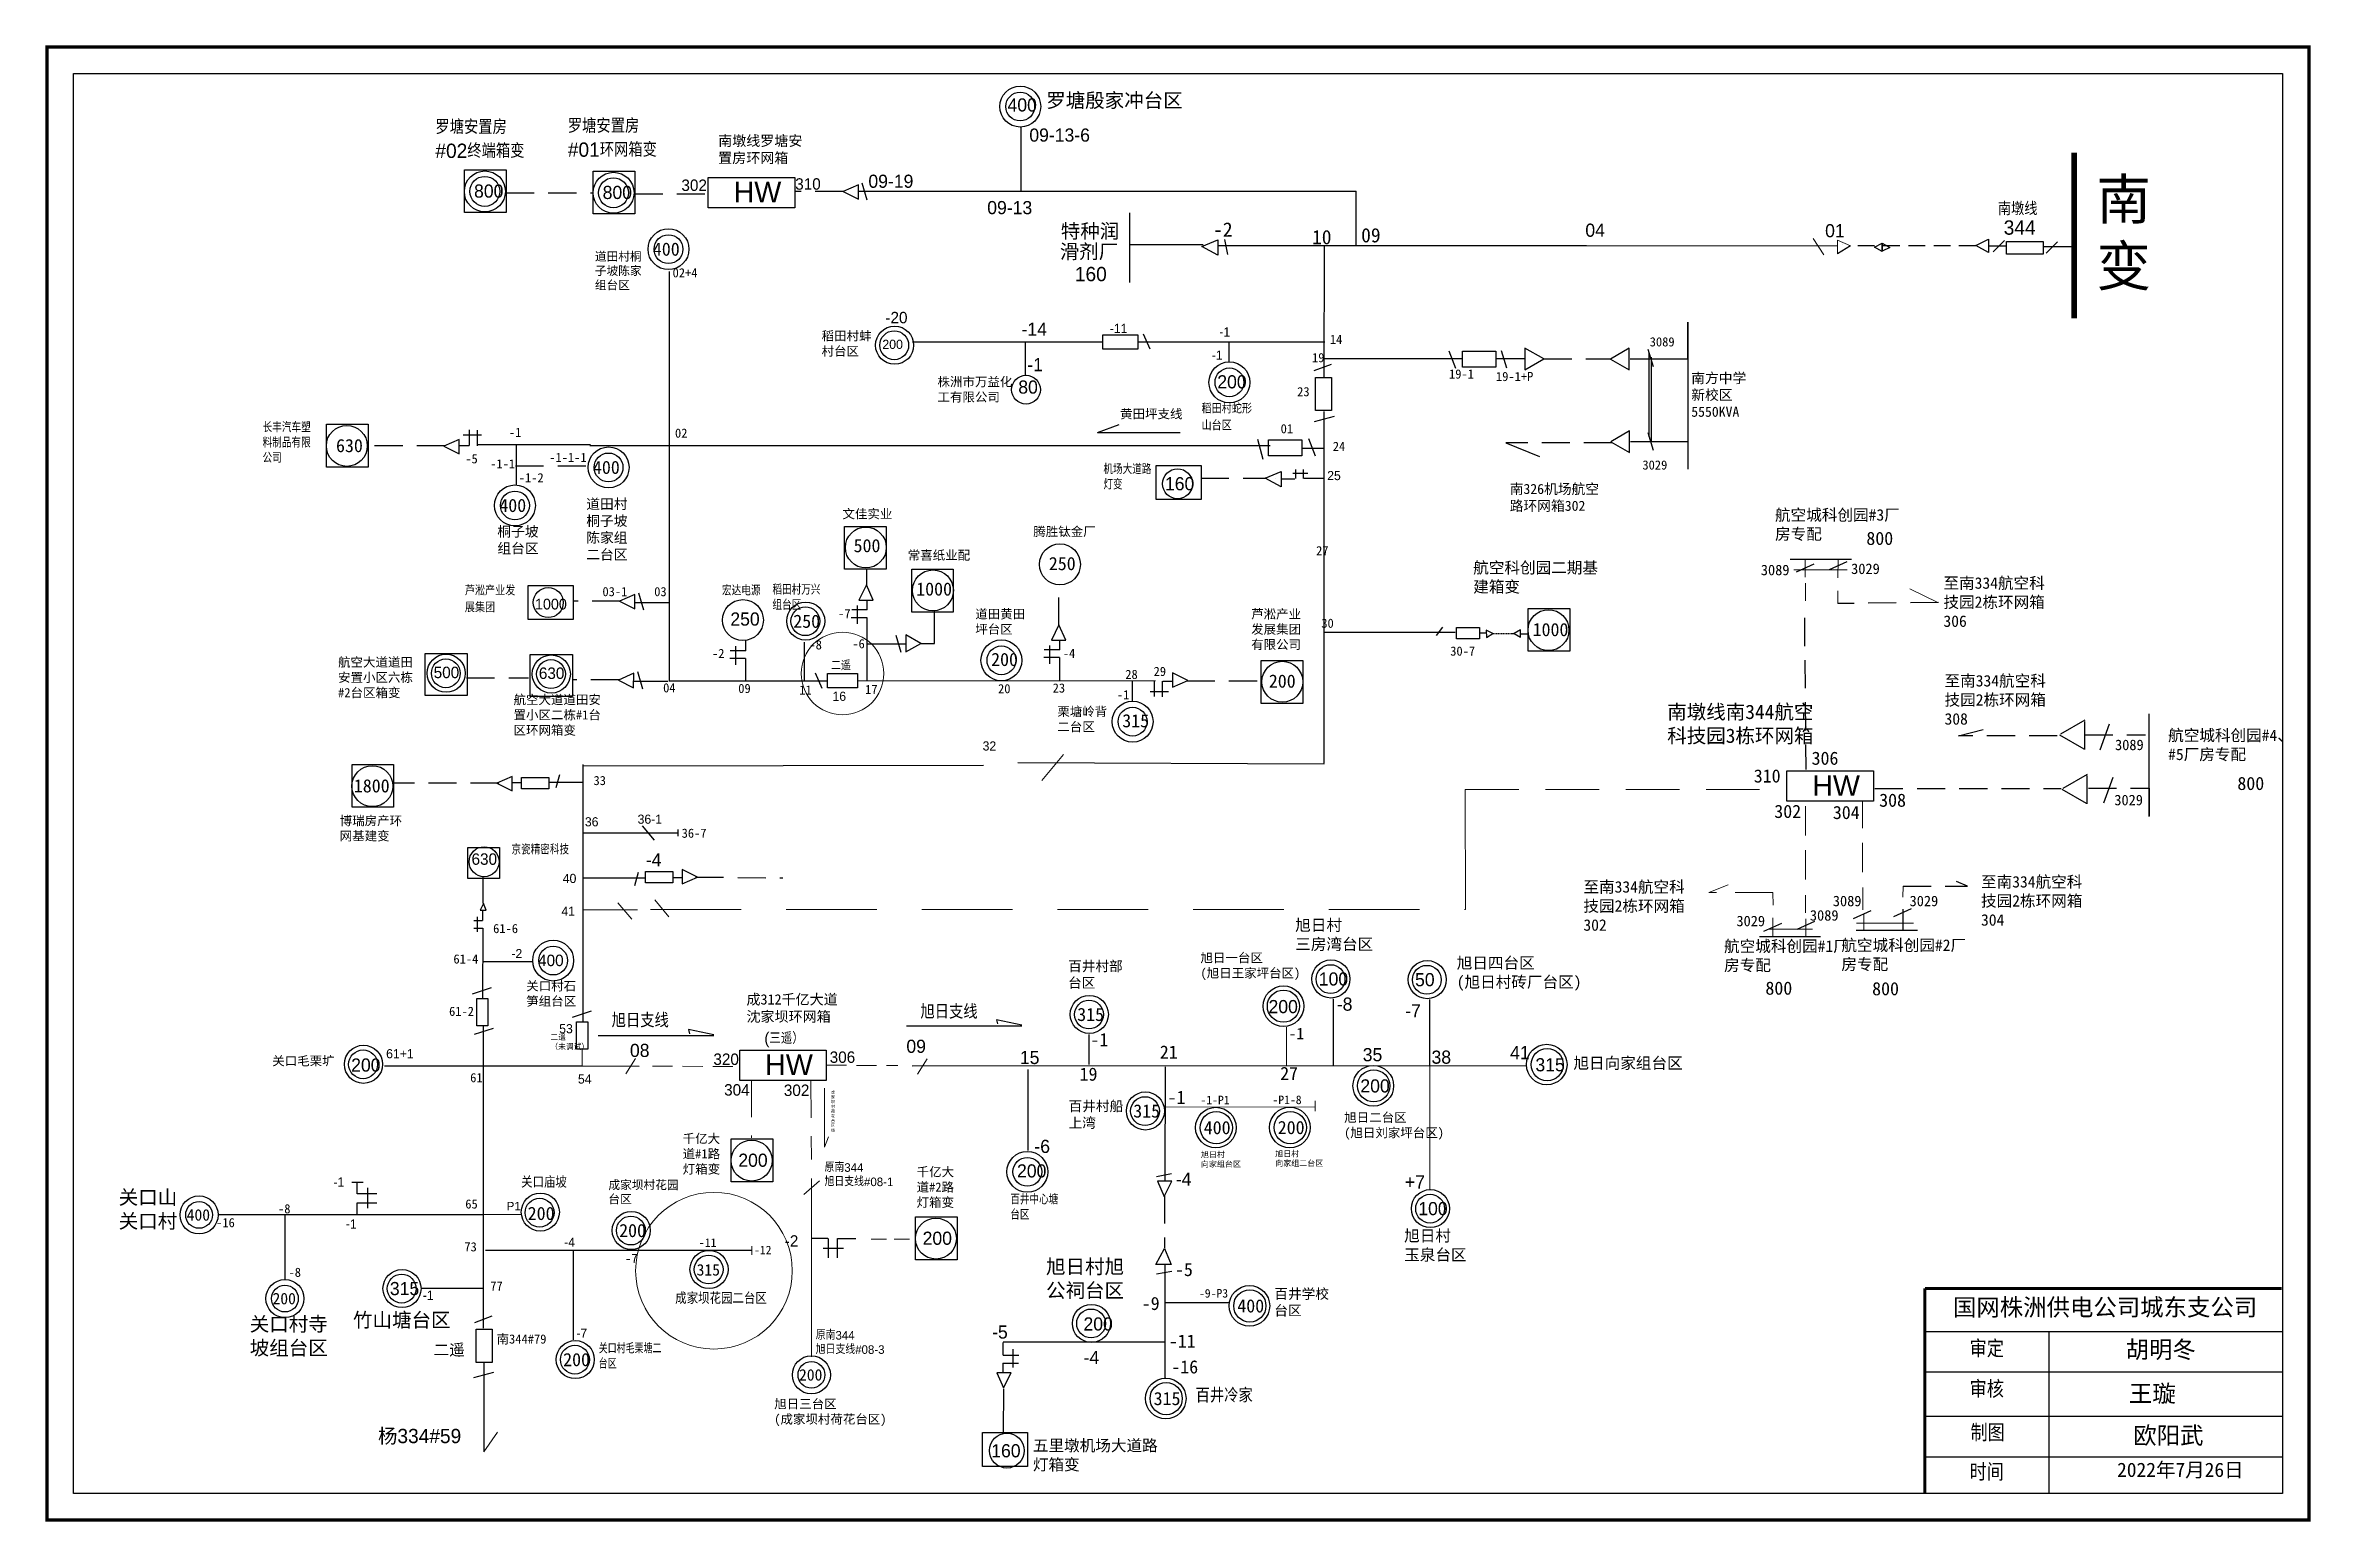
# Model space of a CAD drawing. Extents: x -141 to 255, y -79 to 179.
import ezdxf

# ---------------------------------------------------------------- set-up
doc = ezdxf.new("R2010")
doc.units = 0
doc.header["$LTSCALE"] = 0.774411
for name, pattern in [('ACAD_ISO02W100', [15, 12, -3]), ('DASHED2', [9.525, 6.35, -3.175]), ('HIDDEN', [0.375, 0.25, -0.125])]:
    doc.linetypes.add(name, pattern=pattern)
doc.layers.get('0').update_dxf_attribs({"linetype": 'CONTINUOUS'})
doc.styles.add('hztxt_txtstyle_0.00_0_0', font='', dxfattribs={"bigfont": 'hztxt.shx'})
doc.styles.add('hztxt_txtstyle_1.50_0_0', font='', dxfattribs={"height": 1.5, "bigfont": 'hztxt.shx'})
doc.styles.add('hztxt_txtstyle_1.60_0_0', font='', dxfattribs={"height": 1.6, "bigfont": 'hztxt.shx'})
doc.styles.add('hztxt_txtstyle_1.75_0_0', font='', dxfattribs={"height": 1.75, "bigfont": 'hztxt.shx'})
doc.styles.add('hztxt_txtstyle_1.80_0_0', font='', dxfattribs={"height": 1.8, "bigfont": 'hztxt.shx'})
doc.styles.add('hztxt_txtstyle_100.00_0_0100', font='', dxfattribs={"height": 100, "bigfont": 'hztxt.shx'})
doc.styles.add('hztxt_txtstyle_2.00_0_0', font='', dxfattribs={"height": 2, "bigfont": 'hztxt.shx'})
doc.styles.add('hztxt_txtstyle_2.30_0_0', font='', dxfattribs={"height": 2.3, "bigfont": 'hztxt.shx'})
doc.styles.add('hztxt_txtstyle_2.50_0_0', font='', dxfattribs={"height": 2.5})
doc.styles.add('hztxt_txtstyle_200.00_0_0200', font='', dxfattribs={"height": 200, "bigfont": 'hztxt.shx'})
doc.styles.add('hztxt_txtstyle_3.00_0_0', font='', dxfattribs={"height": 3, "bigfont": 'hztxt.shx'})
doc.styles.add('SimSun_txtstyle_1.84_0_0', font='simsun.ttc', dxfattribs={"height": 1.84})
doc.styles.add('SimSun_txtstyle_2.00_0_0', font='simsun.ttc', dxfattribs={"height": 2})
doc.styles.add('SimSun_txtstyle_2.30_0_0', font='', dxfattribs={"height": 2.3})
doc.styles.add('SimSun_txtstyle_2.50_0_0', font='', dxfattribs={"height": 2.5})
doc.styles.get("Standard").update_dxf_attribs({"font": '', "height": 2.5})
doc.styles.add('Times New Roman_txtstyle_3.00_0_0', font='times.ttf', dxfattribs={"height": 3})
doc.styles.add('仿宋_txtstyle_1.50_0_0', font='simsun.ttc', dxfattribs={"height": 1.5})
doc.styles.add('仿宋_txtstyle_1.60_0_0', font='simsun.ttc', dxfattribs={"height": 1.6})
doc.styles.add('仿宋_txtstyle_150.00_0_0150', font='simsun.ttc', dxfattribs={"height": 150})
doc.styles.add('仿宋_txtstyle_2.00_0_0', font='simsun.ttc', dxfattribs={"height": 2})
doc.styles.add('仿宋_txtstyle_2.50_1_0', font='simsun.ttc', dxfattribs={"height": 2.5})
doc.styles.add('仿宋_txtstyle_3.00_0_0', font='simsun.ttc', dxfattribs={"height": 3})
doc.styles.add('宋体_txtstyle_0.50_0_0', font='SIMSUN.TTC', dxfattribs={"height": 0.5})
doc.styles.add('宋体_txtstyle_1.00_0_0', font='SIMSUN.TTC', dxfattribs={"height": 1})
doc.styles.add('宋体_txtstyle_1.50_0_0', font='SIMSUN.TTC', dxfattribs={"height": 1.5})
doc.styles.add('宋体_txtstyle_100.00_0_0100', font='SIMSUN.TTC', dxfattribs={"height": 100})
doc.styles.add('宋体_txtstyle_2.00_0_0', font='SIMSUN.TTC', dxfattribs={"height": 2})
doc.styles.add('宋体_txtstyle_2.30_0_0', font='SIMSUN.TTC', dxfattribs={"height": 2.3})
doc.styles.add('楷体_GB2312_txtstyle_2.00_0_0', font='simkai_0.ttf', dxfattribs={"height": 2})
doc.styles.add('黑体_txtstyle_2.00_0_0', font='simhei.ttf', dxfattribs={"height": 2})
doc.styles.get('hztxt_txtstyle_0.00_0_0').set_extended_font_data('hztxt')
doc.styles.get('hztxt_txtstyle_1.50_0_0').set_extended_font_data('hztxt')
doc.styles.get('hztxt_txtstyle_1.60_0_0').set_extended_font_data('hztxt')
doc.styles.get('hztxt_txtstyle_1.75_0_0').set_extended_font_data('hztxt')
doc.styles.get('hztxt_txtstyle_1.80_0_0').set_extended_font_data('hztxt')
doc.styles.get('hztxt_txtstyle_100.00_0_0100').set_extended_font_data('hztxt')
doc.styles.get('hztxt_txtstyle_2.00_0_0').set_extended_font_data('hztxt')
doc.styles.get('hztxt_txtstyle_2.30_0_0').set_extended_font_data('hztxt')
doc.styles.get('hztxt_txtstyle_2.50_0_0').set_extended_font_data('SimSun')
doc.styles.get('hztxt_txtstyle_200.00_0_0200').set_extended_font_data('hztxt')
doc.styles.get('hztxt_txtstyle_3.00_0_0').set_extended_font_data('hztxt')
doc.styles.get('SimSun_txtstyle_2.30_0_0').set_extended_font_data('SimSun')
doc.styles.get('SimSun_txtstyle_2.50_0_0').set_extended_font_data('SimSun')
doc.styles.get('Standard').set_extended_font_data('SimSun')

msp = doc.modelspace()

# ---------------------------------------------------------------- texts
at = {"color": 7, "style": 'hztxt_txtstyle_2.30_0_0'}
for s, p in [('09-13-6', (31.18, 161.96)), ('09-19', (3.04, 153.89)), ('09-13', (23.82, 149.28))]:
    msp.add_text(s, height=2.3, dxfattribs=at).set_placement(p)
for s, height, style, p in [('302', 2, 'hztxt_txtstyle_2.00_0_0', (-29.66, 153.34)), ('310', 2, 'hztxt_txtstyle_2.00_0_0', (-9.76, 153.56)), ('特种润', 2.5, 'hztxt_txtstyle_2.50_0_0', (36.68, 145.07)), ('-2', 2.5, 'hztxt_txtstyle_2.50_0_0', (63.32, 145.35)), ('09', 2.5, 'hztxt_txtstyle_2.50_0_0', (89.21, 144.35)), ('滑剂厂', 2.5, 'hztxt_txtstyle_2.50_0_0', (36.5, 141.51)), ('10', 2.5, 'hztxt_txtstyle_2.50_0_0', (80.62, 144.02)), ('-11', 1.6, 'hztxt_txtstyle_0.00_0_0', (45.24, 128.51)), ('-1', 1.6, 'hztxt_txtstyle_0.00_0_0', (64.4, 127.89)), ('-1', 1.6, 'hztxt_txtstyle_0.00_0_0', (63.08, 123.84))]:
    msp.add_text(s, height=height, dxfattribs=dict(style=style)).set_placement(p)
at = {"color": 0, "attachment_point": 1}
for s, insert, char_height, width, style in [('{\\fSimSun|b0|i0|c134|p2;罗塘殷家冲台区}', (34.13, 170.43), 2.5, 40.6667, 'hztxt_txtstyle_0.00_0_0'), ('400', (27.37, 169.53), 2.3, 4.8377, 'hztxt_txtstyle_0.00_0_0'), ('04', (128.41, 147.63), 2.3, 4.8377, 'hztxt_txtstyle_0.00_0_0'), ('{\\fSimSun|b0|i0|c134|p2;道田村桐子坡陈家组台区}', (-44.8, 142.64), 1.5, 9.297, 'hztxt_txtstyle_0.00_0_0'), ('{\\fSimSun|b0|i0|c134|p2;400}', (-34.65, 144.32), 2.3, 4.8377, 'hztxt_txtstyle_0.00_0_0'), ('160', (39.14, 140.06), 2.5, 10.1609, 'hztxt_txtstyle_0.00_0_0'), ('{\\fSimSun|b0|i0|c134|p2;14}', (83.74, 128.18), 1.6, 14.2098, 'hztxt_txtstyle_0.00_0_0'), ('{\\fSimSun|b0|i0|c134|p2;3089}', (139.67, 127.76), 1.6, 14.2098, 'hztxt_txtstyle_0.00_0_0'), ('{\\fSimSun|b0|i0|c134|p2;19}', (80.61, 125), 1.6, 14.2098, 'hztxt_txtstyle_0.00_0_0'), ('{\\fSimSun|b0|i0|c134|p2;23}', (78.02, 119.05), 1.6, 14.2098, 'hztxt_txtstyle_0.00_0_0'), ('{\\fSimSun|b0|i0|c134|p2;19-1}', (104.57, 122.14), 1.6, 14.2098, 'hztxt_txtstyle_0.00_0_0'), ('{\\fSimSun|b0|i0|c134|p2;19-1+P}', (112.78, 121.7), 1.6, 14.2098, 'hztxt_txtstyle_0.00_0_0'), ('{\\fSimSun|b0|i0|c134|p2;黄田坪支线}', (47.05, 115.17), 1.6, 11.735, 'hztxt_txtstyle_0.00_0_0'), ('长丰汽车塑料制品有限公司', (-102.89, 112.76), 1.6, 10.0477, 'hztxt_txtstyle_0.00_0_0'), ('{\\fSimSun|b0|i0|c134|p2;\\C256;-1}', (-59.83, 111.93), 1.6, 10.0477, 'hztxt_txtstyle_0.00_0_0'), ('{\\fSimSun|b0|i0|c134|p2;\\C256;02}', (-30.78, 111.8), 1.6, 10.0477, 'hztxt_txtstyle_0.00_0_0'), ('{\\fSimSun|b0|i0|c134|p2;\\C256;01}', (75.13, 112.57), 1.6, 10.0477, 'hztxt_txtstyle_0.00_0_0'), ('{\\fSimSun|b0|i0|c134|p2;\\C256;-5}', (-67.45, 107.31), 1.6, 10.0477, 'hztxt_txtstyle_0.00_0_0'), ('{\\fSimSun|b0|i0|c134|p2;\\C256;-1-1-1}', (-52.77, 107.55), 1.6, 10.0477, 'hztxt_txtstyle_0.00_0_0'), ('{\\fSimSun|b0|i0|c134|p2;24}', (84.25, 109.49), 1.6, 14.2098, 'hztxt_txtstyle_0.00_0_0'), ('{\\fSimSun|b0|i0|c134|p2;\\C256;-1-1}', (-63.1, 106.43), 1.6, 10.0477, 'hztxt_txtstyle_0.00_0_0'), ('{\\fSimSun|b0|i0|c134|p2;\\C256;-1-2}', (-58.1, 104), 1.6, 10.0477, 'hztxt_txtstyle_0.00_0_0'), ('{\\fSimSun|b0|i0|c134|p2;400}', (-45.13, 106.16), 2.3, 4.8377, 'hztxt_txtstyle_0.00_0_0'), ('机场大道路灯变', (44.13, 105.44), 1.6, 10.0477, 'hztxt_txtstyle_0.00_0_0'), ('160', (54.9, 103.3), 2.3, 4.8377, 'hztxt_txtstyle_0.00_0_0'), ('25', (83.27, 104.38), 1.6, 14.2098, 'hztxt_txtstyle_0.00_0_0'), ('{\\fSimSun|b0|i0|c134|p2;3029}', (138.39, 106.23), 1.6, 14.2098, 'hztxt_txtstyle_0.00_0_0'), ('{\\fSimSun|b0|i0|c134|p2;400}', (-61.5, 99.51), 2.3, 4.8377, 'hztxt_txtstyle_0.00_0_0'), ('{\\fSimSun|b0|i0|c134|p2;道田村桐子坡陈家组二台区}', (-46.3, 99.49), 1.7655, 9.297, 'hztxt_txtstyle_0.00_0_0'), ('{\\fSimSun|b0|i0|c134|p2;文佳实业}', (-1.5, 97.68), 1.6, 10.0477, 'hztxt_txtstyle_0.00_0_0'), ('{\\fSimSun|b0|i0|c134|p2;桐子坡组台区}', (-61.85, 94.68), 1.7655, 9.297, 'hztxt_txtstyle_0.00_0_0'), ('{\\fSimSun|b0|i0|c134|p2;500}', (0.45, 92.48), 2.3, 4.8377, 'hztxt_txtstyle_0.00_0_0'), ('{\\fSimSun|b0|i0|c134|p2;腾胜钛金厂}', (31.87, 94.6), 1.6, 12.1784, 'hztxt_txtstyle_0.00_0_0'), ('  {\\fSimSun|b0|i0|c134|p2;27}', (80.14, 91.25), 1.6, 14.2098, 'hztxt_txtstyle_0.00_0_0'), ('{\\fSimSun|b0|i0|c134|p2;常喜纸业配}', (9.92, 90.46), 1.6, 12.9636, 'hztxt_txtstyle_0.00_0_0'), ('{\\fSimSun|b0|i0|c134|p2;250}', (34.59, 89.34), 2.3, 4.8377, 'hztxt_txtstyle_0.00_0_0'), ('芦淞产业发展集团', (-67.53, 84.39), 1.765, 9.9388, 'hztxt_txtstyle_0.00_0_0'), ('{\\fSimSun|b0|i0|c134|p2;03-1}', (-43.47, 84.09), 1.6, 10.0477, 'hztxt_txtstyle_0.00_0_0'), ('{\\fSimSun|b0|i0|c134|p2;\\C256;03}', (-34.42, 84.09), 1.6, 10.0477, 'hztxt_txtstyle_0.00_0_0'), ('宏达电源', (-22.55, 84.23), 1.6, 10.0477, 'hztxt_txtstyle_0.00_0_0'), ('稻田村万兴组台区', (-13.75, 84.38), 1.6, 10.0477, 'hztxt_txtstyle_0.00_0_0'), ('{\\fSimSun|b0|i0|c134|p2;1000}', (11.4, 84.89), 2.3, 4.8377, 'hztxt_txtstyle_0.00_0_0'), ('1000', (-55.27, 82.04), 1.875, 4.8377, 'hztxt_txtstyle_0.00_0_0'), ('250', (-21.1, 79.64), 2.3, 4.8377, 'hztxt_txtstyle_0.00_0_0'), ('{\\fSimSun|b0|i0|c134|p2;250}', (-10.1, 79.26), 2.3, 4.8377, 'hztxt_txtstyle_0.00_0_0'), ('{\\fSimSun|b0|i0|c134|p2;道田黄田坪台区}', (21.73, 80.18), 1.6, 10.0477, 'hztxt_txtstyle_0.00_0_0'), ('{\\fSimSun|b0|i0|c134|p2;芦淞产业发展集团有限公司}', (69.97, 80.18), 1.6, 10.0477, 'hztxt_txtstyle_0.00_0_0'), (' {\\fSimSun|b0|i0|c134|p2;30}', (81.64, 78.56), 1.6, 14.2098, 'hztxt_txtstyle_0.00_0_0'), ('{\\fSimSun|b0|i0|c134|p2;200}', (24.5, 72.58), 2.3, 4.8377, 'hztxt_txtstyle_0.00_0_0'), ('  {\\fSimSun|b0|i0|c134|p2;30-7}', (103.59, 73.69), 1.6, 14.2098, 'hztxt_txtstyle_0.00_0_0'), ('{\\fSimSun|b0|i0|c134|p2;\\C256;28}', (47.96, 69.62), 1.6, 14.2098, 'hztxt_txtstyle_0.00_0_0'), ('{\\fSimSun|b0|i0|c134|p2;200}', (73.06, 68.79), 2.3, 4.8377, 'hztxt_txtstyle_0.00_0_0'), ('{\\fSimSun|b0|i0|c134|p2;\\C256;04}', (-32.86, 67.27), 1.6, 10.0477, 'hztxt_txtstyle_0.00_0_0'), ('{\\fSimSun|b0|i0|c134|p2;\\C256;09}', (-19.72, 67.16), 1.6, 10.0477, 'hztxt_txtstyle_0.00_0_0'), ('{\\fSimSun|b0|i0|c134|p2;-1}', (46.5, 66.05), 1.6, 10.0477, 'hztxt_txtstyle_0.00_0_0'), ('{\\fSimSun|b0|i0|c134|p2;栗塘岭背二台区}', (36.08, 63.13), 1.6, 10.0477, 'hztxt_txtstyle_0.00_0_0'), ('{\\fSimSun|b0|i0|c134|p2;315}', (47.43, 61.86), 2.3, 4.8377, 'hztxt_txtstyle_0.00_0_0'), ('{\\fSimSun|b0|i0|c134|p2;306}', (167.97, 55.31), 2.3, 4.8377, 'hztxt_txtstyle_0.00_0_0'), ('{\\fSimSun|b0|i0|c134|p2; 33}', (-46.12, 51.06), 1.6, 14.2098, 'hztxt_txtstyle_0.00_0_0'), ('{\\fSimSun|b0|i0|c134|p2;308}', (179.79, 47.97), 2.3, 4.8377, 'hztxt_txtstyle_0.00_0_0'), ('{\\fSimSun|b0|i0|c134|p2;博瑞房产环网基建变}', (-89.41, 44.04), 1.6, 11.2371, 'hztxt_txtstyle_0.00_0_0'), ('36', (-46.54, 43.84), 1.6, 14.2098, 'hztxt_txtstyle_0.00_0_0'), ('36-1', (-37.32, 44.3), 1.6, 14.2098, 'hztxt_txtstyle_0.00_0_0'), ('{\\fSimSun|b0|i0|c134|p2;302}', (161.45, 46.01), 2.3, 4.8377, 'hztxt_txtstyle_0.00_0_0'), ('{\\fSimSun|b0|i0|c134|p2;304}', (171.69, 45.82), 2.3, 4.8377, 'hztxt_txtstyle_0.00_0_0'), ('{\\fSimSun|b0|i0|c134|p2;36-7}', (-29.62, 41.85), 1.6, 14.2098, 'hztxt_txtstyle_0.00_0_0'), ('{\\H0.8696x;630}', (-66.36, 37.52), 2.3, 7.5011, 'hztxt_txtstyle_0.00_0_0'), ('京瓷精密科技', (-59.38, 38.94), 1.6, 10.0477, 'hztxt_txtstyle_0.00_0_0'), ('-4', (-35.88, 37.55), 2.3, 4.8377, 'hztxt_txtstyle_0.00_0_0'), ('40', (-50.41, 33.94), 1.6, 14.2098, 'hztxt_txtstyle_0.00_0_0'), ('{\\fSimSun|b0|i0|c134|p2;61-6}', (-62.59, 25.18), 1.6, 10.0477, 'hztxt_txtstyle_0.00_0_0'), ('{\\fSimSun|b0|i0|c134|p2;61-4}', (-69.53, 19.86), 1.6, 10.0477, 'hztxt_txtstyle_0.00_0_0'), ('-2', (-59.39, 20.8), 1.6, 10.0477, 'hztxt_txtstyle_0.00_0_0'), ('400', (-54.72, 19.81), 2, 11.6237, 'hztxt_txtstyle_0.00_0_0'), ('{\\fSimSun|b0|i0|c134|p2;旭日一台区\\P(旭日王家坪台区)}', (61.11, 20.07), 1.6, 18.33, 'hztxt_txtstyle_0.00_0_0'), ('{\\fSimSun|b0|i0|c134|p2;百井村部台区}', (37.96, 18.68), 1.75, 10.4685, 'hztxt_txtstyle_0.00_0_0'), ('50', (98.63, 16.59), 2.3, 4.8377, 'hztxt_txtstyle_0.00_0_0'), ('{\\fSimSun|b0|i0|c134|p2;关口村石笋组台区}', (-56.8, 15.14), 1.6, 10.0477, 'hztxt_txtstyle_0.00_0_0'), ('200', (73.01, 11.88), 2.3, 4.8377, 'hztxt_txtstyle_0.00_0_0'), ('{\\fSimSun|b0|i0|c134|p2;61-2}', (-70.29, 10.71), 1.6, 10.0477, 'hztxt_txtstyle_0.00_0_0'), ('旭日支线', (-41.86, 9.58), 2.5, 16.4292, 'hztxt_txtstyle_0.00_0_0'), ('旭日支线', (12.14, 11.1), 2.5, 16.4292, 'hztxt_txtstyle_0.00_0_0'), ('{\\fSimSun|b0|i0|c134|p2;315}', (39.55, 10.51), 2.3, 4.8377, 'hztxt_txtstyle_0.00_0_0'), ('-7', (96.91, 11.14), 2.3, 4.8377, 'hztxt_txtstyle_0.00_0_0'), ('08', (-38.66, 4.22), 2.3, 4.8377, 'hztxt_txtstyle_2.30_0_0'), ('{\\fSimSun|b0|i0|c134|p2;-1}', (41.86, 6.1), 2.3, 4.8377, 'hztxt_txtstyle_0.00_0_0'), ('{\\fSimSun|b0|i0|c134|p2;关口毛栗圹}', (-101.22, 2.04), 1.6, 13.1222, 'hztxt_txtstyle_0.00_0_0'), ('200', (-87.41, 1.66), 2.3, 4.8377, 'hztxt_txtstyle_0.00_0_0'), ('61+1', (-81.3, 3.3), 1.6, 10.0477, 'hztxt_txtstyle_0.00_0_0'), ('15', (29.53, 2.98), 2.3, 4.8377, 'hztxt_txtstyle_0.00_0_0'), ('{\\fSimSun|b0|i0|c134|p2;19}', (39.97, 0.07), 2.3, 4.8377, 'hztxt_txtstyle_0.00_0_0'), ('{\\fSimSun|b0|i0|c134|p2;21}', (54, 3.93), 2.3, 4.8377, 'hztxt_txtstyle_0.00_0_0'), ('38', (101.51, 3.04), 2.3, 4.8377, 'hztxt_txtstyle_0.00_0_0'), ('{\\fSimSun|b0|i0|c134|p2;61}', (-66.6, -0.89), 1.6, 10.0477, 'hztxt_txtstyle_0.00_0_0'), ('54', (-47.75, -1.13), 1.6, 10.0477, 'hztxt_txtstyle_0.00_0_0'), ('{\\fSimSun|b0|i0|c134|p2;315}', (49.35, -6.37), 2.3, 4.8377, 'hztxt_txtstyle_0.00_0_0'), ('{\\fSimSun|b0|i0|c134|p2;-1}', (55.35, -3.98), 2.3, 4.8377, 'hztxt_txtstyle_0.00_0_0'), ('{\\fSimSun|b0|i0|c134|p2;400}', (61.68, -9.28), 2.3, 4.8377, 'hztxt_txtstyle_0.00_0_0'), ('-6', (32.06, -12.56), 2.3, 4.8377, 'hztxt_txtstyle_0.00_0_0'), ('-1', (-90.51, -19.14), 1.6, 10.0477, 'hztxt_txtstyle_0.00_0_0'), ('200', (29.03, -16.85), 2.3, 4.8377, 'hztxt_txtstyle_0.00_0_0'), ('-4', (56.79, -18.28), 2.3, 4.8377, 'hztxt_txtstyle_0.00_0_0'), ('{\\fSimSun|b0|i0|c134|p2;关口山关口村}', (-128.06, -21.36), 2.5, 11.2061, 'hztxt_txtstyle_0.00_0_0'), ('{\\fSimSun|b0|i0|c134|p2;65}', (-67.45, -22.98), 1.6, 10.0477, 'hztxt_txtstyle_0.00_0_0'), ('百井中心塘台区', (27.85, -22.24), 1.6, 10.0477, 'hztxt_txtstyle_0.00_0_0'), ('{\\fSimSun|b0|i0|c134|p2;400}', (-116.17, -24.69), 2, 7.1844, 'hztxt_txtstyle_0.00_0_0'), ('{\\fSimSun|b0|i0|c134|p2;-16}', (-111.02, -26.24), 1.6, 10.0477, 'hztxt_txtstyle_0.00_0_0'), ('{\\fSimSun|b0|i0|c134|p2;-8}', (-100.2, -23.82), 1.6, 10.0477, 'hztxt_txtstyle_0.00_0_0'), ('-1', (-88.34, -26.47), 1.6, 10.0477, 'hztxt_txtstyle_0.00_0_0'), ('{\\fSimSun|b0|i0|c134|p2;200}', (-56.54, -24.28), 2.3, 4.8377, 'hztxt_txtstyle_0.00_0_0'), ('{\\fSimSun|b0|i0|c134|p2;200}', (-40.55, -27.27), 2.3, 4.8377, 'hztxt_txtstyle_0.00_0_0'), ('{\\fSimSun|b0|i0|c134|p2;73}', (-67.62, -30.47), 1.6, 10.0477, 'hztxt_txtstyle_0.00_0_0'), ('{\\fMS PGothic|b0|i0|c128|p34;-\\fMS PGothic|b0|i0|c134|p34;4}', (-50.14, -29.66), 1.6, 10.0477, 'hztxt_txtstyle_0.00_0_0'), ('{\\fSimSun|b0|i0|c134|p2;-8}', (-98.36, -34.92), 1.6, 10.0477, 'hztxt_txtstyle_0.00_0_0'), ('{\\fSimSun|b0|i0|c134|p2;旭日村旭公祠台区}', (34.11, -33.48), 2.5, 14.9551, 'hztxt_txtstyle_0.00_0_0'), ('{\\fSimSun|b0|i0|c134|p2;-5}', (56.65, -34.09), 2.3, 4.8377, 'hztxt_txtstyle_0.00_0_0'), ('{\\fSimSun|b0|i0|c134|p2;200}', (-101.16, -39.32), 2, 7.1844, 'hztxt_txtstyle_0.00_0_0'), ('315', (-80.64, -37.42), 2.3, 4.8377, 'hztxt_txtstyle_0.00_0_0'), ('-1', (-74.9, -38.95), 1.6, 10.0477, 'hztxt_txtstyle_0.00_0_0'), ('{\\fSimSun|b0|i0|c134|p2;77}', (-63.08, -37.33), 1.6, 10.0477, 'hztxt_txtstyle_0.00_0_0'), ('{\\fSimSun|b0|i0|c134|p2;百井学校台区}', (74.03, -38.61), 1.75, 10.4685, 'hztxt_txtstyle_0.00_0_0'), ('{\\fSimSun|b0|i0|c134|p2;关口村寺坡组台区}', (-105.14, -43.53), 2.5, 15.0406, 'hztxt_txtstyle_0.00_0_0'), ('{\\fSimSun|b0|i0|c134|p2;竹山塘台区}', (-87.08, -42.81), 2.5, 19.2857, 'hztxt_txtstyle_0.00_0_0'), ('{\\fSimSun|b0|i0|c134|p2;-9}', (50.84, -40.02), 2.3, 4.8377, 'hztxt_txtstyle_0.00_0_0'), ('{\\fSimSun|b0|i0|c134|p2;400}', (67.55, -40.45), 2.3, 4.8377, 'hztxt_txtstyle_0.00_0_0'), ('{\\fSimSun|b0|i0|c134|p2;南344#79}', (-61.98, -46.59), 1.6, 14.778, 'hztxt_txtstyle_0.00_0_0'), ('-7', (-48.03, -45.56), 1.6, 10.0477, 'hztxt_txtstyle_0.00_0_0'), ('-5', (24.67, -45.02), 2.3, 4.8377, 'hztxt_txtstyle_0.00_0_0'), ('{\\fSimSun|b0|i0|c134|p2;-11}', (55.57, -46.6), 2.3, 4.8377, 'hztxt_txtstyle_0.00_0_0'), ('{\\fSimSun|b0|i0|c134|p2;200}', (-50.34, -49.84), 2.3, 4.8377, 'hztxt_txtstyle_0.00_0_0'), ('{\\fNSimSun|b0|i0|c134|p49;\\W0.7;关口村毛栗塘二台区}', (-44.12, -48.14), 1.6, 12.2969, 'hztxt_txtstyle_0.00_0_0'), ('-4', (40.66, -49.47), 2.3, 14.6428, 'hztxt_txtstyle_0.00_0_0'), ('{\\fSimSun|b0|i0|c134|p2;-16}', (56.01, -51.11), 2.3, 4.8377, 'hztxt_txtstyle_0.00_0_0'), ('{\\fSimSun|b0|i0|c134|p2;200}', (-9.09, -52.66), 2, 7.1844, 'hztxt_txtstyle_0.00_0_0'), ('{\\fSimSun|b0|i0|c134|p2;315}', (52.92, -56.65), 2.3, 4.8377, 'hztxt_txtstyle_0.00_0_0'), ('百井冷家', (60.25, -55.99), 2.5, 16.4292, 'hztxt_txtstyle_0.00_0_0'), ('160', (24.52, -65.78), 2.3, 4.8377, 'hztxt_txtstyle_0.00_0_0')]:
    msp.add_mtext(s, dxfattribs=dict(at, insert=insert, char_height=char_height, width=width, style=style))
at = {"attachment_point": 1}
for s, insert, char_height, width, style in [('罗塘安置房\\P#02终端箱变', (-72.68, 165.78), 2.5, 22.6218, 'hztxt_txtstyle_0.00_0_0'), ('罗塘安置房\\P#01环网箱变', (-49.52, 165.98), 2.5, 22.6218, 'hztxt_txtstyle_0.00_0_0'), ('800', (-65.92, 154.47), 2.3, 4.8377, 'hztxt_txtstyle_0.00_0_0'), ('800', (-43.43, 154.23), 2.3, 4.8377, 'hztxt_txtstyle_0.00_0_0'), ('{\\fSimSun|b0|i0|c134|p2;02+4}', (-31.2, 139.83), 1.6, 10.0477, 'hztxt_txtstyle_0.00_0_0'), ('-20', (6.01, 132.2), 2, 4.8377, 'hztxt_txtstyle_0.00_0_0'), ('{\\fSimSun|b0|i0|c134|p2;稻田村蚌村台区}', (-5.15, 128.8), 1.6, 10.0477, 'hztxt_txtstyle_0.00_0_0'), ('200', (5.48, 127.33), 1.61, 3.3864, 'hztxt_txtstyle_0.00_0_0'), ('-14', (29.82, 130.33), 2.3, 4.8377, 'hztxt_txtstyle_0.00_0_0'), ('-1', (30.83, 124.13), 2.3, 4.8377, 'hztxt_txtstyle_0.00_0_0'), ('{\\fSimSun|b0|i0|c134|p2;株洲市万益化工有限公司}', (15.12, 120.78), 1.6, 13.1951, 'hztxt_txtstyle_0.00_0_0'), ('80', (29.25, 120.2), 2.3, 4.8377, 'hztxt_txtstyle_0.00_0_0'), ('200', (64.05, 121.12), 2.3, 4.8377, 'hztxt_txtstyle_0.00_0_0'), ('{\\fSimSun|b0|i0|c134|p2;南方中学新校区\\P5550KVA}', (146.93, 121.51), 1.7655, 9.9388, 'hztxt_txtstyle_0.00_0_0'), ('稻田村蛇形山台区', (61.29, 116.2), 1.765, 9.9388, 'hztxt_txtstyle_0.00_0_0'), ('{\\fSimSun|b0|i0|c134|p2;630}', (-90.06, 109.97), 2.3, 4.8377, 'hztxt_txtstyle_0.00_0_0'), ('{\\fSimSun|b0|i0|c134|p2;南326机场航空路环网箱302}', (115.18, 102.12), 1.7655, 17.5521, 'hztxt_txtstyle_0.00_0_0'), ('800', (177.55, 93.75), 2.3, 4.8377, 'SimSun_txtstyle_2.30_0_0'), ('3029', (174.89, 88.2), 1.84, 3.8702, 'SimSun_txtstyle_1.84_0_0'), ('{\\fSimSun|b0|i0|c134|p2;至南334航空科技园2栋环网箱\\P306}', (191.03, 85.79), 2, 18.6225, '黑体_txtstyle_2.00_0_0'), ('{\\fSimSun|b0|i0|c134|p2;1000}', (119.19, 77.8), 2.3, 4.8377, 'hztxt_txtstyle_0.00_0_0'), ('{\\fSimSun|b0|i0|c134|p2;航空大道道田安置小区六栋#2台区箱变}', (-89.7, 71.76), 1.6, 13.6703, 'hztxt_txtstyle_0.00_0_0'), ('500', (-72.98, 70.16), 2, 4.8377, 'hztxt_txtstyle_0.00_0_0'), ('630', (-54.59, 70.02), 2, 4.8377, 'hztxt_txtstyle_0.00_0_0'), ('{\\fSimSun|b0|i0|c134|p2;至南334航空科技园2栋环网箱\\P308}', (191.22, 68.7), 2, 18.6225, '黑体_txtstyle_2.00_0_0'), ('{\\fSimSun|b0|i0|c134|p2;航空大道道田安置小区二栋#1台区环网箱变}', (-59.02, 65.2), 1.6, 15.657, 'hztxt_txtstyle_0.00_0_0'), ('{\\fSimSun|b0|i0|c134|p2;1800}', (-86.94, 50.48), 2.3, 4.8377, 'hztxt_txtstyle_0.00_0_0'), ('800', (242.43, 50.9), 2.3, 4.8377, 'SimSun_txtstyle_2.30_0_0'), ('{\\fSimSun|b0|i0|c134|p2;至南334航空科技园2栋环网箱\\P302}', (128.07, 32.66), 2, 18.6225, '黑体_txtstyle_2.00_0_0'), ('{\\fSimSun|b0|i0|c134|p2;至南334航空科技园2栋环网箱\\P304}', (197.6, 33.55), 2, 18.6225, '黑体_txtstyle_2.00_0_0'), ('旭日村^M^J三房湾台区', (77.68, 25.98), 2, 29.4048, 'SimSun_txtstyle_2.00_0_0'), ('{\\fSimSun|b0|i0|c134|p2;旭日四台区\\P(旭日村砖厂台区)}', (105.92, 19.37), 2, 29.4048, 'hztxt_txtstyle_2.00_0_0'), ('800', (159.9, 15.11), 2.3, 4.8377, 'SimSun_txtstyle_2.30_0_0'), ('800', (178.56, 15.01), 2.3, 4.8377, 'SimSun_txtstyle_2.30_0_0'), ('35', (89.48, 3.47), 2.3, 4.8377, 'hztxt_txtstyle_0.00_0_0'), ('41', (115.25, 3.83), 2.3, 4.8377, 'hztxt_txtstyle_0.00_0_0'), ('315', (119.68, 1.71), 2.3, 4.8377, 'hztxt_txtstyle_2.30_0_0'), ('旭日向家组台区^M^J', (126.33, 1.86), 2, 37.1204, 'SimSun_txtstyle_2.00_0_0'), ('200', (89.07, -1.99), 2.3, 4.8377, 'hztxt_txtstyle_0.00_0_0'), ('{\\fSimSun|b0|i0|c134|p2;旭日二台区\\P(旭日刘家坪台区)}', (86.24, -7.85), 1.6, 18.6109, 'hztxt_txtstyle_0.00_0_0'), ('{\\fSimSun|b0|i0|c134|p2;千亿大道#1路灯箱变}', (-29.44, -11.54), 1.6, 8.0635, 'hztxt_txtstyle_1.60_0_0'), ('200', (-19.71, -14.98), 2.3, 4.8377, 'hztxt_txtstyle_0.00_0_0'), ('{\\fSimSun|b0|i0|c134|p2;千亿大道#2路灯箱变}', (11.47, -17.36), 1.6, 8.0635, 'hztxt_txtstyle_1.60_0_0'), ('200', (12.52, -28.62), 2.3, 4.8377, 'hztxt_txtstyle_0.00_0_0'), ('旭日村^M^J玉泉台区', (96.73, -28.33), 2, 29.4048, 'SimSun_txtstyle_2.00_0_0'), ('{\\fSimSun|b0|i0|c134|p2;旭日三台区\\P(成家坝村荷花台区)}', (-13.43, -57.93), 1.6, 18.6109, 'hztxt_txtstyle_1.60_0_0')]:
    msp.add_mtext(s, dxfattribs=dict(at, insert=insert, char_height=char_height, width=width, style=style))
at = {"linetype": 'Continuous', "attachment_point": 1}
for s, insert, char_height, width, style in [('{\\fSimSun|b0|i0|c134|p2;南墩线罗塘安置房环网箱}', (-23.23, 163.02), 1.8, 16.1467, 'hztxt_txtstyle_1.80_0_0'), ('{\\fSimSun|b0|i0|c134|p2;南\\P变}', (217.77, 155.4), 7, 27.4955, 'hztxt_txtstyle_0.00_0_0'), ('南墩线南344航空科技园3栋环网箱', (142.73, 63.51), 2.5, 25.6345, 'SimSun_txtstyle_2.50_0_0'), ('{\\fSimSun|b0|i0|c134|p2;成312千亿大道沈家坝环网箱}', (-18.28, 12.89), 1.8, 16.1467, 'hztxt_txtstyle_1.80_0_0'), ('{\\fSimSun|b0|i0|c134|p2;国网株洲供电公司城东支公司}', (192.7, -40.33), 3, 82.0179, 'hztxt_txtstyle_3.00_0_0'), ('审定', (195.61, -47.61), 3, 23.4615, 'hztxt_txtstyle_0.00_0_0'), ('胡明冬', (222.89, -47.73), 3, 23.4615, 'Times New Roman_txtstyle_3.00_0_0'), ('审核', (195.61, -54.68), 3, 23.4615, 'hztxt_txtstyle_0.00_0_0'), ('{\\fSimSun|b0|i0|c134|p2;王璇}', (223.47, -55.41), 3, 33.0539, 'hztxt_txtstyle_0.00_0_0'), ('{\\fSimSun|b0|i0|c134|p2;杨}334#59', (-82.73, -63.1), 2.5, 22.3027, 'hztxt_txtstyle_0.00_0_0'), ('制图', (195.77, -62.3), 3, 23.4615, 'hztxt_txtstyle_0.00_0_0'), ('欧阳武', (224.23, -62.74), 3, 23.4615, '仿宋_txtstyle_3.00_0_0'), ('时间', (195.61, -69.18), 3, 23.4615, 'hztxt_txtstyle_0.00_0_0'), ('2022年7月26日', (221.39, -69.01), 2.5, 26.3419, '仿宋_txtstyle_2.50_1_0')]:
    msp.add_mtext(s, dxfattribs=dict(at, insert=insert, char_height=char_height, width=width, style=style))
at = {"lineweight": -2, "char_height": 3.588, "width": 41.1029, "attachment_point": 1, "style": 'hztxt_txtstyle_0.00_0_0'}
for insert in [(-20.54, 154.95), (168.08, 51.17), (-15.02, 2.37)]:
    msp.add_mtext('{\\fArial|b0|i0|c0|p32;HW}', dxfattribs=dict(at, insert=insert))
at = {"color": 0, "linetype": 'Continuous', "attachment_point": 1, "style": 'hztxt_txtstyle_0.00_0_0'}
for s, insert, char_height, width in [('南墩线', (200.57, 151.4), 2.3, 9.6339), ('344', (201.57, 148.19), 2.5, 5.6554)]:
    msp.add_mtext(s, dxfattribs=dict(at, insert=insert, char_height=char_height, width=width))
at = {"color": 7, "attachment_point": 1}
for s, insert, char_height, width, style in [('01', (170.34, 147.54), 2.3, 4.8377, 'hztxt_txtstyle_2.30_0_0'), ('{\\fSimSun|b0|i0|c134|p2;航空城科创园#3厂房专配^M^J}', (161.58, 97.7), 2, 22.4024, '楷体_GB2312_txtstyle_2.00_0_0'), ('{\\fSimSun|b0|i0|c134|p2;-7}', (-2.25, 80.24), 1.6, 10.0477, 'hztxt_txtstyle_1.60_0_0'), ('{\\fSimSun|b0|i0|c134|p2;-2}', (-24.31, 73.28), 1.6, 10.0477, 'hztxt_txtstyle_1.60_0_0'), ('{\\fSimSun|b0|i0|c134|p2;-8}', (-7.27, 74.78), 1.6, 10.0477, 'hztxt_txtstyle_1.60_0_0'), ('{\\fSimSun|b0|i0|c134|p2;-6}', (0.23, 74.98), 1.6, 10.0477, 'hztxt_txtstyle_1.60_0_0'), ('{\\fSimSun|b0|i0|c134|p2;-4}', (37.04, 73.3), 1.6, 10.0477, 'hztxt_txtstyle_1.60_0_0'), ('{\\fSimSun|b0|i0|c134|p2;\\C256;29}', (52.91, 70.14), 1.6, 14.2098, 'hztxt_txtstyle_1.60_0_0'), ('{\\fSimSun|b0|i0|c134|p2;\\C256;11}', (-9.05, 66.87), 1.6, 10.0477, 'hztxt_txtstyle_1.60_0_0'), ('16', (-3.24, 65.79), 1.6, 10.0477, 'hztxt_txtstyle_1.60_0_0'), ('{\\fSimSun|b0|i0|c134|p2;\\C256;17}', (2.46, 66.98), 1.6, 10.0477, 'hztxt_txtstyle_1.60_0_0'), ('{\\fSimSun|b0|i0|c134|p2;\\C256;20}', (25.71, 67.12), 1.6, 10.0477, 'hztxt_txtstyle_1.60_0_0'), ('{\\fSimSun|b0|i0|c134|p2;\\C256;23}', (35.26, 67.24), 1.6, 10.0477, 'hztxt_txtstyle_1.60_0_0'), ('{\\fSimSun|b0|i0|c134|p2;航空城科创园#4、#5厂房专配}', (230.32, 59.17), 2, 22.4024, '楷体_GB2312_txtstyle_2.00_0_0'), ('32', (23.01, 57.1), 1.6, 14.2098, 'hztxt_txtstyle_1.60_0_0'), ('{\\fSimSun|b0|i0|c134|p2;310}', (157.86, 52.21), 2.3, 4.8377, 'hztxt_txtstyle_2.30_0_0'), ('41', (-50.65, 28.2), 1.6, 14.2098, 'hztxt_txtstyle_1.60_0_0'), ('{\\fSimSun|b0|i0|c134|p2;航空城科创园#1厂房专配^M^J}', (152.67, 22.3), 2, 22.4024, '楷体_GB2312_txtstyle_2.00_0_0'), ('{\\fSimSun|b0|i0|c134|p2;航空城科创园#2厂房专配}', (173.18, 22.47), 2, 22.4024, '楷体_GB2312_txtstyle_2.00_0_0'), ('100', (81.8, 16.71), 2.3, 4.8377, 'hztxt_txtstyle_2.30_0_0'), ('-8', (84.95, 12.31), 2.3, 4.8377, 'hztxt_txtstyle_2.30_0_0'), ('53', (-51.03, 7.66), 1.6, 10.0477, 'hztxt_txtstyle_1.60_0_0'), ('09', (9.68, 4.94), 2.3, 4.8377, 'hztxt_txtstyle_2.30_0_0'), ('27', (75.05, 0.2), 2.3, 4.8377, '宋体_txtstyle_2.30_0_0'), ('{\\fSimSun|b0|i0|c134|p2;百井村船上湾}', (38.05, -5.79), 1.75, 10.4685, 'hztxt_txtstyle_1.75_0_0'), ('-1-P1', (61.11, -4.85), 1.5, 4.8377, '宋体_txtstyle_1.50_0_0'), ('-P1-8', (73.69, -4.82), 1.5, 4.8377, '宋体_txtstyle_1.50_0_0'), ('{\\fSimSun|b0|i0|c134|p2;200}', (74.62, -9.26), 2.3, 4.8377, 'hztxt_txtstyle_2.30_0_0'), ('关口庙坡', (-57.7, -18.95), 2, 21.3679, 'hztxt_txtstyle_2.00_0_0'), ('{\\fSimSun|b0|i0|c134|p2;成家坝村花园台区}', (-42.43, -19.7), 1.5, 12.2969, 'hztxt_txtstyle_1.50_0_0'), ('+7', (96.86, -18.78), 2.3, 4.8377, 'hztxt_txtstyle_2.30_0_0'), ('100', (99.2, -23.44), 2.3, 4.8377, 'hztxt_txtstyle_2.30_0_0'), ('-7', (-39.5, -32.51), 1.6, 10.0477, '仿宋_txtstyle_1.60_0_0'), ('-9-P3', (60.84, -38.65), 1.5, 4.8377, '宋体_txtstyle_1.50_0_0'), ('200', (40.65, -43.61), 2.3, 4.8377, 'hztxt_txtstyle_2.30_0_0'), ('{\\fSimSun|b0|i0|c134|p2;五里墩机场大道路灯箱变}', (31.8, -65.01), 2, 22.7548, 'hztxt_txtstyle_2.00_0_0')]:
    msp.add_mtext(s, dxfattribs=dict(at, insert=insert, char_height=char_height, width=width, style=style))
at = {"color": 7, "linetype": 'Continuous', "insert": (108.8, 88.48), "char_height": 2, "width": 22.4575, "attachment_point": 1, "style": 'hztxt_txtstyle_2.50_0_0'}
msp.add_mtext('航空科创园二期基建箱变', dxfattribs=at)
at = {"char_height": 1.84, "width": 3.8702, "attachment_point": 1}
for s, insert in [('3089', (159.1, 87.99)), ('3089', (221.04, 57.41)), ('3029', (220.91, 47.77)), ('3089', (171.69, 30.12)), ('3029', (185.11, 30.12)), ('3029', (154.83, 26.62)), ('3089', (167.68, 27.6))]:
    msp.add_mtext(s, dxfattribs=dict(at, insert=insert))
at = {"color": 2, "linetype": 'Continuous', "lineweight": 0, "ltscale": 0.461767, "true_color": 0xffff00, "insert": (-3.49, 71.05), "char_height": 1.5, "attachment_point": 1, "style": 'hztxt_txtstyle_1.50_0_0'}
msp.add_mtext('二遥', dxfattribs=at)
at = {"color": 2, "linetype": 'Continuous', "lineweight": 0, "ltscale": 0.265695, "true_color": 0xffff00, "insert": (-52.57, 5.81), "char_height": 1, "attachment_point": 1, "style": 'hztxt_txtstyle_100.00_0_0100'}
msp.add_mtext('二遥^M^J（未调试）', dxfattribs=at)
at = {"color": 4, "linetype": 'DASHED2', "lineweight": 0, "ltscale": 0.844329, "true_color": 0x00ffff, "insert": (-15.16, 6.23), "char_height": 2, "attachment_point": 1, "style": 'hztxt_txtstyle_200.00_0_0200'}
msp.add_mtext('(三遥）', dxfattribs=at)
at = {"color": 7, "linetype": 'Continuous', "lineweight": 0, "ltscale": 0.899659, "attachment_point": 1}
for s, insert, char_height, style in [('-1', (76.51, 7.03), 2, '宋体_txtstyle_2.00_0_0'), ('旭日村^M^J向家组台区', (61.18, -14.63), 1, '宋体_txtstyle_100.00_0_0100'), ('旭日村^M^J向家组二台区', (74.18, -14.49), 1, '宋体_txtstyle_1.00_0_0')]:
    msp.add_mtext(s, dxfattribs=dict(at, insert=insert, char_height=char_height, style=style))
at = {"color": 7, "linetype": 'DASHED2', "lineweight": 0, "ltscale": 0.723876, "char_height": 2, "attachment_point": 1, "style": 'hztxt_txtstyle_2.00_0_0'}
for s, insert in [('320', (-24.07, 2.53)), ('306', (-3.73, 2.89)), ('304', (-22.19, -2.83)), ('302', (-11.75, -2.9))]:
    msp.add_mtext(s, dxfattribs=dict(at, insert=insert))
at = {"color": 2, "linetype": 'DASHED2', "lineweight": 0, "ltscale": 0.719011, "true_color": 0xffff00, "insert": (-3.5, -3.98), "char_height": 0.5, "attachment_point": 1, "style": '宋体_txtstyle_0.50_0_0'}
msp.add_mtext('成^M^J家^M^J坝^M^J村^M^J荷^M^J花^M^J台^M^J区^M^J线', dxfattribs=at)
at = {"color": 7, "linetype": 'Continuous', "lineweight": 0, "ltscale": 2.111875, "char_height": 1.5, "attachment_point": 1, "style": 'hztxt_txtstyle_1.50_0_0'}
for s, insert in [('原南344^M^J旭日支线#08-1', (-4.63, -16.66)), ('原南344^M^J旭日支线#08-3', (-6.17, -45.99))]:
    msp.add_mtext(s, dxfattribs=dict(at, insert=insert))
at = {"color": 7, "linetype": 'Continuous', "lineweight": 0, "ltscale": 0.738043, "insert": (-60.21, -23.41), "char_height": 1.5, "attachment_point": 1, "style": 'hztxt_txtstyle_1.50_0_0'}
msp.add_mtext('P1', dxfattribs=at)
at = {"color": 7, "linetype": 'Continuous', "lineweight": 0, "ltscale": 0.562385, "attachment_point": 1}
for s, insert, char_height, style in [('-11', (-26.6, -29.78), 1.5, '仿宋_txtstyle_150.00_0_0150'), ('315', (-27, -34.3), 2, '仿宋_txtstyle_2.00_0_0'), ('成家坝花园二台区', (-30.74, -39.26), 2, 'hztxt_txtstyle_200.00_0_0200')]:
    msp.add_mtext(s, dxfattribs=dict(at, insert=insert, char_height=char_height, style=style))
at = {"color": 7, "linetype": 'Continuous', "lineweight": 0, "ltscale": 0.337431, "insert": (-16.97, -31.08), "char_height": 1.5, "attachment_point": 1, "style": '仿宋_txtstyle_1.50_0_0'}
msp.add_mtext('-12', dxfattribs=at)
at = {"color": 7, "linetype": 'Continuous', "lineweight": 0, "ltscale": 0.651813, "insert": (-11.59, -29.25), "char_height": 2, "attachment_point": 1, "style": 'hztxt_txtstyle_2.00_0_0'}
msp.add_mtext('-2', dxfattribs=at)
at = {"color": 2, "linetype": 'Continuous', "lineweight": 0, "ltscale": 0.96383, "true_color": 0xffff00, "insert": (-73, -48.27), "char_height": 2, "attachment_point": 1, "style": '仿宋_txtstyle_2.00_0_0'}
msp.add_mtext('二遥', dxfattribs=at)

# ---------------------------------------------------------------- linework, layer by layer
at = {"color": 0}
for p, q in [((29.78, 153.17), (29.78, 164.52)), ((82.71, 53.23), (82.72, 114.79)), ((75.29, 103.02), (77.6, 103.02)), ((-64.36, 12.09), (-64.35, 24.42)), ((-81.56, 0.38), (-46.93, 0.36)), ((54.96, -19.81), (54.98, 0.22)), ((-110.61, -25.63), (-64.32, -25.6)), ((-63.91, -31.87), (-41.88, -31.87)), ((54.92, -54.18), (54.94, -34.39))]:
    msp.add_line(p, q, dxfattribs=at)
at = {"linetype": 'Continuous'}
for p, q in [((2.8, 151.72), (1.92, 154.72)), ((1.32, 154.43), (-1.35, 153.24)), ((-1.35, 153.24), (1.31, 151.91)), ((1.31, 151.91), (1.32, 154.43)), ((48.7, 149.51), (48.7, 137.33)), ((61.58, 143.9), (48.7, 143.91)), ((61.32, 143.62), (64.16, 144.8)), ((64.16, 142.12), (61.32, 143.62)), ((64.16, 144.8), (64.16, 142.12)), ((65.33, 144.88), (65.85, 142.22)), ((178.95, 143.52), (180.3, 144.2)), ((180.3, 142.78), (178.95, 143.52)), ((180.3, 144.2), (180.3, 142.78)), ((180.33, 142.8), (180.33, 144.21)), ((180.33, 144.21), (181.68, 143.48)), ((181.68, 143.48), (180.33, 142.8)), ((196.69, 143.78), (198.92, 144.9)), ((198.92, 142.56), (196.69, 143.78)), ((198.92, 144.9), (198.92, 142.56)), ((198.92, 143.75), (202.1, 143.75)), ((199.74, 142.68), (201.72, 144.66)), ((208.97, 142.46), (210.95, 144.44)), ((-31.79, 139.28), (-31.79, 109.71)), ((50.13, 126.96), (82.85, 126.96)), ((52.32, 125.67), (51.17, 128.3)), ((-37.81, 82.77), (-40.48, 81.59)), ((-40.48, 81.59), (-37.82, 80.26)), ((-37.82, 80.26), (-37.81, 82.77)), ((-37.81, 81.39), (-31.85, 81.39)), ((-36.21, 80.02), (-37.09, 83.02)), ((7.85, 75.67), (8.73, 72.67)), ((-38, 69.01), (-40.67, 67.82)), ((-40.67, 67.82), (-38.01, 66.49)), ((-38.01, 66.49), (-38, 69.01)), ((-38.01, 67.62), (-32.04, 67.62)), ((-36.4, 66.25), (-37.28, 69.26)), ((-5.07, 66.37), (-6.23, 69)), ((-46.92, 52.84), (23.19, 52.94)), ((29.17, 53.39), (82.71, 53.2)), ((195.25, 31.77), (193.3, 32.62)), ((41.58, 5.86), (41.58, 0.62)), ((-87.3, -19.94), (-85.34, -19.94)), ((-86.34, -21.99), (-86.34, -19.96)), ((-82.95, -21.99), (-86.34, -21.99)), ((-84.57, -20.96), (-84.57, -24.5)), ((-99, -25.6), (-99, -36.9)), ((-4.03, -29.8), (-6.98, -29.8)), ((-1.34, -31.57), (-4.88, -31.57)), ((-3.99, -29.79), (-3.99, -33.19)), ((-2.37, -33.19), (-2.37, -29.79)), ((0.82, -29.9), (-2.36, -29.9)), ((54.95, -41.02), (66.25, -41.02)), ((187.82, -46.05), (250.18, -46.05)), ((209.46, -46.06), (209.46, -74.39)), ((-64.22, -51.51), (-64.22, -67.12)), ((187.82, -53.15), (250.18, -53.15)), ((187.82, -60.91), (250.18, -60.91)), ((187.82, -68.01), (250.18, -68.01))]:
    msp.add_line(p, q, dxfattribs=at)
at = {"linetype": 'DASHED2'}
for p, q in [((-60.32, 153.02), (-45.09, 153.02)), ((-37.83, 152.83), (-24.88, 152.83)), ((-1.35, 153.24), (-9.89, 153.24)), ((-71.01, 108.78), (-84, 108.78)), ((-40.36, 81.64), (-48.48, 81.64)), ((190.16, 81.4), (172.59, 81.19)), ((166.72, 78.69), (166.94, 52.19)), ((-67.24, 68.23), (-56.38, 68.23)), ((-40.56, 67.87), (-48.67, 67.87)), ((58.7, 67.68), (71.68, 67.68)), ((183.98, 31.77), (195.25, 31.77)), ((183.98, 24.1), (184, 27.74))]:
    msp.add_line(p, q, dxfattribs=at)
at = {"color": 0, "linetype": 'Continuous'}
for p, q in [((1.34, 153.33), (88.31, 153.33)), ((174.79, 143.72), (172.51, 142.32)), ((81, 121.92), (84.03, 123.08)), ((105.78, 122.31), (104.62, 125.34)), ((114.69, 122.37), (113.75, 125.41)), ((140.35, 122.6), (139.42, 125.64)), ((-66.78, 111.56), (-66.78, 108.85)), ((-65.4, 111.53), (-65.4, 108.77)), ((81.06, 113.02), (84.56, 113.95)), ((140.31, 107.98), (139.38, 111.02)), ((-68.52, 109.9), (-71.19, 108.71)), ((-71.19, 108.71), (-68.53, 107.38)), ((-68.53, 107.38), (-68.52, 109.9)), ((-66.76, 108.78), (-68.51, 108.78)), ((-64.62, 110.66), (-67.82, 110.66)), ((-65.4, 109), (-45.55, 109)), ((-58.58, 108.91), (-58.58, 101.98)), ((-45.68, 108.83), (73.3, 108.83)), ((71.08, 109.97), (72.01, 106.47)), ((78.8, 108.37), (82.67, 108.37)), ((79.98, 110.03), (81.15, 107)), ((72.4, 103.11), (75.24, 104.28)), ((75.24, 101.61), (72.4, 103.11)), ((74.31, 103.1), (74.31, 103.11)), ((75.24, 104.28), (75.24, 101.61)), ((77.24, 103.98), (79.87, 103.98)), ((77.8, 103.07), (77.8, 104.61)), ((79.15, 103.08), (79.15, 104.64)), ((79.16, 103.11), (82.74, 103.1)), ((174.94, 88.91), (164.25, 88.91)), ((168.39, 88.06), (165.27, 86.68)), ((174.13, 88.48), (171.02, 87.1)), ((2.71, 84.47), (1.39, 81.81)), ((3.9, 81.8), (2.71, 84.47)), ((2.85, 80.12), (0.14, 80.12)), ((1.12, 77.68), (1.12, 80.88)), ((1.39, 81.81), (3.9, 81.8)), ((2.85, 80.12), (2.85, 81.86)), ((14.59, 74.22), (14.59, 79.93)), ((2.82, 78.73), (0.05, 78.73)), ((2.85, 67.79), (2.85, 78.73)), ((36.36, 77.47), (35.04, 74.81)), ((37.55, 74.8), (36.36, 77.47)), ((-18.45, 71.57), (-21.22, 71.57)), ((-18.42, 72.95), (-21.14, 72.95)), ((-20.15, 70.51), (-20.15, 73.72)), ((-18.42, 72.95), (-18.42, 74.7)), ((-18.42, 67.67), (-18.42, 71.57)), ((2.84, 74.18), (9.58, 74.18)), ((12.11, 74.22), (14.59, 74.22)), ((36.47, 71.74), (33.7, 71.74)), ((36.5, 73.12), (33.79, 73.12)), ((34.77, 70.68), (34.77, 73.88)), ((35.04, 74.81), (37.55, 74.8)), ((36.5, 73.12), (36.5, 74.86)), ((36.5, 67.83), (36.5, 71.74)), ((49.15, 67.63), (49.15, 64.13)), ((53.09, 64.92), (53.09, 67.69)), ((54.47, 64.89), (54.47, 67.61)), ((54.52, 67.61), (56.27, 67.61)), ((56.22, 69.07), (56.21, 66.56)), ((56.21, 66.56), (58.87, 67.75)), ((58.87, 67.75), (56.22, 69.07)), ((52.3, 65.8), (55.51, 65.8)), ((-46.92, 53.04), (-46.92, 8.05)), ((-59.27, 50.97), (-61.94, 49.79)), ((-61.94, 49.79), (-59.28, 48.46)), ((-59.28, 48.46), (-59.27, 50.97)), ((-57.6, 49.84), (-59.24, 49.84)), ((-46.92, 49.93), (-52.83, 49.93)), ((-50.99, 51.27), (-51.6, 48.95)), ((-46.92, 41.09), (-30.27, 41.09)), ((-36.54, 42.36), (-34.44, 39.84)), ((-30.27, 41.67), (-30.27, 40.5)), ((-64.35, 28.81), (-64.35, 33.45)), ((-46.87, 33.24), (-35.96, 33.24)), ((-37.8, 31.89), (-37.18, 34.22)), ((-31.18, 33.32), (-29.55, 33.32)), ((-29.5, 34.71), (-29.51, 32.19)), ((-29.51, 32.19), (-26.85, 33.38)), ((-26.85, 33.38), (-29.5, 34.71)), ((-64.29, 28.73), (-64.86, 27.6)), ((-63.78, 27.59), (-64.29, 28.73)), ((182.33, 26.48), (185.45, 27.86)), ((-64.42, 25.73), (-65.98, 25.73)), ((-64.41, 24.38), (-65.95, 24.38)), ((-65.32, 23.81), (-65.32, 26.45)), ((-64.86, 27.6), (-63.78, 27.59)), ((-64.36, 25.79), (-64.36, 27.53)), ((159.63, 23.9), (162.75, 25.29)), ((165.43, 24.27), (168.54, 25.65)), ((175.3, 26.16), (178.41, 27.55)), ((175.78, 24.08), (186.47, 24.08)), ((158.88, 22.97), (169.56, 22.97)), ((-64.35, 18.59), (-55.81, 18.59)), ((-66.2, 12.98), (-62.89, 14.08)), ((84.35, 0.51), (84.35, 12.09)), ((101.19, 0.39), (101.19, 11.97)), ((-48.71, 8.9), (-45.4, 10.01)), ((29.88, 7.51), (25.45, 8.39)), ((25.45, 8.39), (25.63, 7.69)), ((-65.83, 5.88), (-62.52, 6.98)), ((-64.32, 7.38), (-64.32, -45.5)), ((-44.19, 5.66), (-23.99, 5.66)), ((-23.99, 5.81), (-28.42, 6.7)), ((-28.42, 6.7), (-28.24, 5.99)), ((9.68, 7.36), (29.88, 7.36)), ((-46.93, 0.36), (-37.04, 0.33)), ((30.89, -0.28), (30.89, -14.42)), ((56.05, -18.54), (53.39, -19.06)), ((53.59, -19.81), (54.77, -22.47)), ((56.1, -19.82), (53.59, -19.81)), ((-86.34, -25.68), (-86.34, -23.61)), ((-86.34, -23.61), (-82.95, -23.61)), ((54.77, -22.47), (56.1, -19.82)), ((53.33, -34.39), (54.83, -31.55)), ((54.83, -31.55), (56.01, -34.39)), ((56.01, -34.39), (53.33, -34.39)), ((56.09, -35.56), (53.43, -36.08)), ((-64.3, -38.58), (-75.15, -38.58)), ((-65.81, -44.51), (-62.77, -43.34)), ((26.56, -48), (26.56, -50.2)), ((54.85, -47.94), (26.59, -47.94)), ((26.59, -50.21), (29.36, -50.21)), ((28.28, -49.15), (28.28, -52.36)), ((-65.97, -54.11), (-62.47, -53.18)), ((28.02, -53.29), (25.51, -53.28)), ((25.51, -53.28), (26.69, -55.94)), ((26.56, -51.59), (29.27, -51.59)), ((26.56, -51.59), (26.56, -53.34)), ((26.69, -55.94), (28.02, -53.29))]:
    msp.add_line(p, q, dxfattribs=at)
for p, q in [((88.25, 153.33), (88.25, 143.73)), ((128.59, 143.73), (64.33, 143.73)), ((82.72, 120.61), (82.78, 143.69)), ((10.74, 126.95), (44.02, 126.96)), ((30.5, 121.07), (30.5, 126.96)), ((66.14, 123.34), (66.14, 126.92)), ((10.72, 0.4), (118.07, 0.41))]:
    msp.add_line(p, q)
at = {"color": 7, "linetype": 'Continuous', "lineweight": 0, "ltscale": 0.811295}
msp.add_line((128.59, 143.73), (172.42, 143.73), dxfattribs=at)
at = {"color": 7, "linetype": 'Continuous', "lineweight": 0, "ltscale": 0.12264}
msp.add_line((172.51, 142.32), (172.51, 144.76), dxfattribs=at)
at = {"color": 7, "linetype": 'Continuous', "lineweight": 0, "ltscale": 0.17524}
msp.add_line((172.51, 144.76), (172.51, 144.73), dxfattribs=at)
at = {"color": 7, "linetype": 'Continuous'}
for p, q in [((173.3, 143.9), (173.3, 143.9)), ((146.32, 130.38), (146.32, 108.59)), ((146.32, 123.96), (146.32, 130.38)), ((82.62, 124.05), (106.94, 124.05)), ((112.77, 124.05), (117.85, 124.05)), ((136.26, 123.96), (146.32, 123.96)), ((139.54, 125.15), (139.54, 110.33)), ((139.94, 124.27), (139.94, 109.45)), ((43.08, 111.13), (46.91, 112.51)), ((57.54, 111.02), (43.18, 111.02)), ((114.51, 109.32), (120.39, 106.9)), ((136.29, 109.51), (146.35, 109.51)), ((146.32, 108.59), (146.32, 104.68)), ((82.72, 76.19), (105.66, 76.19)), ((102.39, 75.64), (103.47, 77.08)), ((109.86, 76.06), (111.13, 76.09)), ((117.08, 75.89), (118.41, 75.89)), ((-8.22, 74.45), (-8.22, 67.79)), ((-31.85, 67.68), (-4.12, 67.68)), ((226.98, 43.96), (226.98, 61.89))]:
    msp.add_line(p, q, dxfattribs=at)
at = {"color": 0, "linetype": 'DASHED2', "ltscale": 0.6}
msp.add_line((196.7, 143.73), (174.76, 143.73), dxfattribs=at)
at = {"linetype": 'ACAD_ISO02W100'}
msp.add_line((208.47, 143.6), (214.04, 143.6), dxfattribs=at)
at = {"color": 7, "linetype": 'DASHED2'}
for p, q in [((121.13, 124.01), (132.82, 124.01)), ((133.08, 109.32), (114.51, 109.32)), ((-58.67, 105.25), (-46.06, 105.25)), ((218.45, 55.64), (220.07, 60.17)), ((193.67, 58.06), (197.98, 59.18)), ((210.93, 58.06), (193.67, 58.06)), ((215.75, 58.23), (226.34, 58.23)), ((179.04, 48.86), (211.64, 48.86)), ((216.39, 48.93), (226.98, 48.93)), ((219.09, 46.34), (220.72, 50.87)), ((226.98, 48.93), (226.98, 43.96))]:
    msp.add_line(p, q, dxfattribs=at)
at = {"color": 0, "linetype": 'DASHED2'}
for p, q in [((61.17, 103.11), (72.51, 103.11)), ((2.76, 84.17), (2.76, 87.2)), ((36.35, 77.35), (36.35, 84.46)), ((-61.6, 49.79), (-80.03, 49.79)), ((-27.19, 33.38), (-11.94, 33.24)), ((54.8, -22.27), (54.81, -31.5))]:
    msp.add_line(p, q, dxfattribs=at)
at = {"color": 7, "linetype": 'Continuous', "lineweight": 0, "ltscale": 0.685446}
for p, q in [((166.83, 85.82), (166.83, 88.91)), ((166.92, 81.65), (166.92, 84.74)), ((166.89, 30.23), (166.89, 27.15)), ((166.98, 26.06), (166.98, 22.97))]:
    msp.add_line(p, q, dxfattribs=at)
at = {"color": 7, "linetype": 'Continuous', "lineweight": 0, "ltscale": 0.65263}
for p, q in [((172.58, 85.67), (172.62, 88.91)), ((172.59, 81.19), (172.58, 83.41)), ((161.22, 30.69), (161.24, 28.47)), ((161.19, 26.22), (161.2, 22.97))]:
    msp.add_line(p, q, dxfattribs=at)
at = {"color": 7, "linetype": 'Continuous', "lineweight": 0, "ltscale": 1.09547}
for p, q in [((174.19, 87.09), (164.86, 87.09)), ((160.42, 24.25), (168.15, 24.25))]:
    msp.add_line(p, q, dxfattribs=at)
at = {"color": 7, "linetype": 'Continuous', "lineweight": 0, "ltscale": 0.431947}
msp.add_line((190.06, 81.4), (185.15, 83.76), dxfattribs=at)
at = {"color": 7, "linetype": 'HIDDEN'}
msp.add_line((112.22, 75.95), (116.1, 75.95), dxfattribs=at)
at = {"color": 7, "linetype": 'Continuous', "lineweight": 0, "ltscale": 0.461767}
msp.add_line((1.13, 67.68), (53.22, 67.68), dxfattribs=at)
at = {"color": 7, "linetype": 'Continuous', "lineweight": 0, "ltscale": 1.996058}
msp.add_line((37.16, 54.83), (33.37, 50.24), dxfattribs=at)
at = {"color": 7, "linetype": 'Continuous', "lineweight": 0, "ltscale": 1.902713}
msp.add_line((107.44, 27.69), (107.42, 48.66), dxfattribs=at)
at = {"color": 7, "linetype": 'DASHED2', "lineweight": 0, "ltscale": 1.902713}
msp.add_line((107.42, 48.66), (163.64, 48.66), dxfattribs=at)
at = {"color": 7, "linetype": 'DASHED2', "lineweight": 0, "ltscale": 1.043024}
for p, q in [((166.93, 32.94), (166.93, 46.63)), ((176.88, 34.26), (176.88, 46.63))]:
    msp.add_line(p, q, dxfattribs=at)
at = {"color": 7, "linetype": 'Continuous', "lineweight": 0, "ltscale": 1.150141}
msp.add_line((149.99, 30.69), (153.37, 32.02), dxfattribs=at)
at = {"color": 7, "linetype": 'Continuous', "lineweight": 0, "ltscale": 0.402658}
for p, q in [((183.98, 31.77), (183.92, 29.88)), ((176.95, 31.55), (176.95, 27.65)), ((177.09, 26.81), (177.09, 24.03))]:
    msp.add_line(p, q, dxfattribs=at)
at = {"color": 7, "linetype": 'Continuous', "lineweight": 0, "ltscale": 0.235165}
msp.add_line((-40.77, 28.88), (-38.33, 26.03), dxfattribs=at)
at = {"color": 7, "linetype": 'Continuous', "lineweight": 0, "ltscale": 0.463105}
msp.add_line((-34.33, 29.39), (-31.88, 26.43), dxfattribs=at)
at = {"color": 7, "linetype": 'DASHED2', "lineweight": 0, "ltscale": 1.341524}
msp.add_line((161.22, 30.69), (149.99, 30.69), dxfattribs=at)
at = {"color": 7, "linetype": 'Continuous', "lineweight": 0, "ltscale": 0.945205}
msp.add_line((-46.92, 27.63), (-37.34, 27.63), dxfattribs=at)
at = {"color": 7, "linetype": 'DASHED2', "lineweight": 0, "ltscale": 3.216455}
msp.add_line((-35.05, 27.69), (107.44, 27.69), dxfattribs=at)
at = {"color": 7, "linetype": 'Continuous', "lineweight": 0, "ltscale": 1.118894}
msp.add_line((175.82, 25.34), (185.78, 25.34), dxfattribs=at)
at = {"color": 7, "linetype": 'Continuous', "lineweight": 0, "ltscale": 0.899659}
for p, q in [((76.14, 0.34), (76.14, 7.12)), ((54.81, -6.84), (81.19, -6.79))]:
    msp.add_line(p, q, dxfattribs=at)
at = {"color": 7, "linetype": 'Continuous', "lineweight": 0, "ltscale": 0.265695}
msp.add_line((-47, 3.27), (-47, 0.36), dxfattribs=at)
at = {"color": 7, "linetype": 'Continuous', "lineweight": 0, "ltscale": 0.25725}
for p, q in [((-37.68, 1.65), (-39.35, -1.02)), ((13.32, 1.57), (11.65, -1.1)), ((-5.54, -19.75), (-8.27, -22.11))]:
    msp.add_line(p, q, dxfattribs=at)
at = {"color": 7, "linetype": 'DASHED2', "lineweight": 0, "ltscale": 0.714584}
for p, q in [((-34.72, 0.29), (-19.4, 0.28)), ((-4.33, 0.48), (8.18, 0.42))]:
    msp.add_line(p, q, dxfattribs=at)
at = {"color": 7, "linetype": 'Continuous', "lineweight": 0, "ltscale": 0.971632}
msp.add_line((101.19, 0.39), (101.19, -21.38), dxfattribs=at)
at = {"color": 7, "linetype": 'DASHED2', "lineweight": 0, "ltscale": 1.302978}
for p, q in [((-17.39, -2.17), (-17.39, -12.2)), ((-7.01, -2.29), (-6.92, -16.02))]:
    msp.add_line(p, q, dxfattribs=at)
at = {"color": 7, "linetype": 'Continuous', "lineweight": 0, "ltscale": 0.342465}
for p, q in [((-4.61, -3.54), (-4.61, -13.82)), ((-4.61, -13.82), (-3.92, -12.07))]:
    msp.add_line(p, q, dxfattribs=at)
at = {"color": 7, "linetype": 'Continuous', "lineweight": 0, "ltscale": 0.277673}
for q in [(81.19, -5.73), (81.19, -7.57)]:
    msp.add_line((81.19, -6.79), q, dxfattribs=at)
at = {"color": 7, "linetype": 'Continuous', "lineweight": 0, "ltscale": 1.117093}
msp.add_line((-6.92, -19.3), (-6.92, -50.49), dxfattribs=at)
at = {"color": 7, "linetype": 'Continuous', "lineweight": 0, "ltscale": 0.738043}
msp.add_line((-64.32, -25.6), (-57.65, -25.6), dxfattribs=at)
at = {"color": 7, "linetype": 'Continuous', "lineweight": 0, "ltscale": 0.337431}
msp.add_line((-17.36, -31.16), (-17.36, -32.66), dxfattribs=at)
at = {"color": 7, "linetype": 'DASHED2', "lineweight": 0, "ltscale": 0.543448}
msp.add_line((3.53, -29.93), (11.35, -29.93), dxfattribs=at)
at = {"color": 7}
for p, q in [((-48.56, -31.98), (-48.56, -47.51)), ((-43.15, -31.87), (-17.36, -31.83))]:
    msp.add_line(p, q, dxfattribs=at)
at = {"color": 0, "linetype": 'ByBlock'}
msp.add_line((26.65, -56.12), (26.63, -63.78), dxfattribs=at)
at = {"color": 7, "linetype": 'Continuous', "lineweight": 0, "ltscale": 0.674527}
msp.add_line((-64.22, -67.12), (-61.82, -63.69), dxfattribs=at)
at = {"linetype": 'Continuous', "const_width": 0.575}
msp.add_lwpolyline([(-140.61, 178.52), (254.96, 178.52), (254.96, -79.04), (-140.61, -79.04)], close=True, dxfattribs=at)
at = {"linetype": 'Continuous'}
for points in [[(-135.95, 173.86), (250.31, 173.86), (250.31, -74.39), (-135.95, -74.39)], [(-67.58, 157.05), (-60.32, 157.05), (-60.32, 149.56), (-67.58, 149.56)], [(-45.09, 156.8), (-37.83, 156.8), (-37.83, 149.32), (-45.09, 149.32)], [(44.01, 128.2), (50.15, 128.2), (50.15, 125.68), (44.01, 125.68)], [(-91.72, 112.55), (-84.46, 112.55), (-84.46, 105.06), (-91.72, 105.06)], [(78.82, 109.8), (78.82, 107), (72.99, 107), (72.99, 109.8)], [(6.15, 87.21), (-1.12, 87.21), (-1.12, 94.7), (6.15, 94.7)], [(17.88, 79.7), (10.62, 79.7), (10.62, 87.19), (17.88, 87.19)], [(118.41, 80.34), (125.68, 80.34), (125.68, 72.85), (118.41, 72.85)], [(-74.48, 72.46), (-67.12, 72.46), (-67.12, 65.1), (-74.48, 65.1)], [(-56.09, 72.32), (-48.73, 72.32), (-48.73, 64.97), (-56.09, 64.97)], [(-4.12, 68.97), (1.13, 68.97), (1.13, 66.44), (-4.12, 66.44)], [(78.98, 63.73), (71.71, 63.73), (71.71, 71.22), (78.98, 71.22)], [(-87.26, 53.06), (-80, 53.06), (-80, 45.57), (-87.26, 45.57)], [(-20.94, -12.4), (-13.67, -12.4), (-13.67, -19.89), (-20.94, -19.89)], [(11.29, -26.04), (18.56, -26.04), (18.56, -33.53), (11.29, -33.53)]]:
    msp.add_lwpolyline(points, close=True, dxfattribs=at)
for points, const_width in [([(213.9, 131.05), (213.88, 160.02)], 1), ([(187.78, -38.55), (187.78, -74.28)], 0.5), ([(187.82, -38.55), (250.18, -38.55)], 0.5)]:
    msp.add_lwpolyline(points, dxfattribs=dict(at, const_width=const_width))
at = {"lineweight": -2}
for points in [[(-24.98, 155.72), (-9.84, 155.72), (-9.84, 150.41), (-24.98, 150.41)], [(163.64, 51.94), (178.78, 51.94), (178.78, 46.63), (163.64, 46.63)], [(-19.47, 3.14), (-4.33, 3.14), (-4.33, -2.17), (-19.47, -2.17)]]:
    msp.add_lwpolyline(points, close=True, dxfattribs=at)
at = {"color": 7, "linetype": 'Continuous', "lineweight": 0, "ltscale": 1.352159}
msp.add_lwpolyline([(168.23, 145.01), (170.12, 142.17)], dxfattribs=at)
at = {"color": 7, "linetype": 'Continuous', "lineweight": 0, "ltscale": 0.17524}
msp.add_lwpolyline([(172.51, 144.76), (174.76, 143.73)], dxfattribs=at)
at = {"linetype": 'ACAD_ISO02W100'}
msp.add_lwpolyline([(202.07, 142.27), (202.07, 144.48), (208.47, 144.48), (208.47, 142.27)], close=True, dxfattribs=at)
at = {"color": 0, "linetype": 'Continuous'}
for points in [[(106.95, 122.54), (106.95, 125.34), (112.77, 125.34), (112.77, 122.54)], [(81.23, 120.75), (84.03, 120.75), (84.03, 114.93), (81.23, 114.93)], [(53.38, 105.34), (61.23, 105.34), (61.23, 99.41), (53.38, 99.41)], [(-56.45, 84.34), (-48.6, 84.34), (-48.6, 78.41), (-56.45, 78.41)], [(12.18, 74.22), (9.6, 75.71), (9.6, 72.73)], [(-52.83, 48.82), (-57.61, 48.82), (-57.61, 50.78), (-52.83, 50.78)], [(-67.03, 38.53), (-61.47, 38.53), (-61.47, 33.13), (-67.03, 33.13)], [(-35.96, 34.34), (-31.18, 34.34), (-31.18, 32.38), (-35.96, 32.38)], [(-65.46, 7.34), (-65.46, 12.12), (-63.5, 12.12), (-63.5, 7.34)], [(-47.98, 3.27), (-47.98, 8.05), (-46.02, 8.05), (-46.02, 3.27)], [(-65.57, -45.67), (-62.77, -45.67), (-62.77, -51.5), (-65.57, -51.5)], [(23.01, -63.75), (30.86, -63.75), (30.86, -69.68), (23.01, -69.68)]]:
    msp.add_lwpolyline(points, close=True, dxfattribs=at)
at = {"color": 7, "linetype": 'Continuous'}
for points in [[(121.13, 123.98), (117.85, 125.87), (117.85, 122.09)], [(132.82, 123.94), (136.09, 122.05), (136.09, 125.83)], [(132.85, 109.48), (136.12, 107.59), (136.12, 111.37)], [(105.87, 77.02), (109.9, 77.02), (109.9, 75.04), (105.87, 75.04)], [(112.22, 75.95), (111.09, 76.54), (111.14, 75.26)], [(115.98, 75.95), (117.09, 75.32), (117.08, 76.61)]]:
    msp.add_lwpolyline(points, close=True, dxfattribs=at)
msp.add_lwpolyline([(-31.79, 110.12), (-31.79, 67.67)], dxfattribs=at)
at = {"color": 7, "linetype": 'DASHED2'}
for points in [[(211.31, 58.23), (215.75, 55.67), (215.75, 60.79)], [(211.73, 48.75), (216.17, 46.19), (216.17, 51.32)]]:
    msp.add_lwpolyline(points, close=True, dxfattribs=at)
at = {"color": 0, "linetype": 'Continuous'}
for centre, radius in [((29.59, 168.1), 3.58), ((29.59, 168.1), 2.52), ((-31.92, 143.16), 3.58), ((-31.92, 143.16), 2.52), ((-42.4, 105), 3.58), ((-42.4, 105), 2.52), ((57.1, 102.14), 2.62), ((-58.77, 98.35), 3.58), ((-58.77, 98.35), 2.52), ((36.53, 88.05), 3.58), ((-52.94, 81.37), 2.62), ((-18.9, 78.3), 3.58), ((-7.99, 78.11), 2.52), ((26.3, 71.27), 3.58), ((26.3, 71.27), 2.52), ((49.24, 60.55), 3.58), ((49.24, 60.55), 2.52), ((-64.16, 36.06), 2.62), ((-52.09, 18.78), 3.58), ((-52.09, 18.78), 2.52), ((83.86, 15.54), 2.52), ((100.69, 15.42), 2.52), ((75.62, 10.8), 2.82), ((41.61, 9.34), 2.52), ((-85.33, 0.63), 2.52), ((51.41, -7.54), 2.52), ((63.87, -10.44), 2.82), ((76.81, -10.42), 2.82), ((30.83, -18.16), 3.58), ((30.83, -18.16), 2.52), ((-54.46, -25.31), 2.52), ((101.26, -24.61), 2.52), ((-38.49, -28.43), 2.52), ((-24.9, -35.24), 2.52), ((-78.58, -38.58), 2.52), ((69.74, -41.61), 2.82), ((41.98, -44.67), 2.52), ((-48.28, -51), 2.52), ((55.11, -57.81), 2.82), ((27.25, -66.9), 3.05)]:
    msp.add_circle(centre, radius, dxfattribs=at)
at = {"linetype": 'Continuous'}
for centre, radius in [((-64.03, 153.26), 3.58), ((-64.04, 153.27), 2.62), ((-41.53, 153.02), 3.58), ((-41.54, 153.02), 2.62), ((7.56, 126.36), 2.52), ((66.17, 119.87), 3.58), ((30.6, 118.59), 2.52), ((66.17, 119.87), 2.52), ((-88.17, 108.76), 3.58), ((2.59, 91), 3.58), ((14.32, 83.49), 3.58), ((121.97, 76.55), 3.58), ((-70.86, 69), 2.52), ((-52.47, 68.87), 2.52), ((75.42, 67.52), 3.58), ((-83.7, 49.27), 3.58), ((-17.38, -16.19), 3.58), ((14.85, -29.83), 3.58)]:
    msp.add_circle(centre, radius, dxfattribs=at)
for centre, radius in [((7.62, 126.37), 3.33), ((-70.8, 69.02), 3.33), ((-52.41, 68.88), 3.33), ((121.66, 0.59), 3.55), ((91.33, -3.12), 3.55)]:
    msp.add_circle(centre, radius)
at = {"color": 0}
for centre, radius in [((-7.92, 78.13), 3.33), ((83.92, 15.56), 3.33), ((100.76, 15.44), 3.33), ((41.67, 9.36), 3.33), ((75.62, 10.8), 3.55), ((-85.26, 0.64), 3.33), ((51.48, -7.52), 3.33), ((63.8, -10.43), 3.55), ((76.74, -10.41), 3.55), ((-114.01, -25.69), 3.33), ((-114.01, -25.69), 2.34), ((-54.33, -25.2), 3.33), ((101.32, -24.59), 3.33), ((-38.43, -28.42), 3.33), ((-78.52, -38.57), 3.33), ((-24.83, -35.23), 3.33), ((-98.99, -40.32), 3.33), ((-98.99, -40.32), 2.34), ((69.67, -41.6), 3.55), ((42.04, -44.66), 3.33), ((-48.22, -50.99), 3.33), ((-6.93, -53.66), 3.33), ((-6.93, -53.66), 2.34), ((55.04, -57.8), 3.55)]:
    msp.add_circle(centre, radius, dxfattribs=at)
at = {"color": 12, "linetype": 'Continuous', "lineweight": 0, "ltscale": 0.461767, "true_color": 0xc00000}
msp.add_circle((-1.49, 68.97), 7.22, dxfattribs=at)
at = {"color": 7, "linetype": 'Continuous'}
for centre in [(121.74, 0.58), (91.4, -3.13)]:
    msp.add_circle(centre, 2.82, dxfattribs=at)
at = {"color": 12, "linetype": 'Continuous', "lineweight": 0, "ltscale": 0.937309, "true_color": 0xc00000}
msp.add_circle((-23.97, -35.45), 13.7, dxfattribs=at)

msp.set_redraw_order([(e.dxf.handle, doc.entitydb.next_handle()) for e in msp.query("TEXT MTEXT ATTDEF DIMENSION ARC_DIMENSION")])  # texts and dimensions are drawn at this point

doc.saveas('drawing.dxf')
